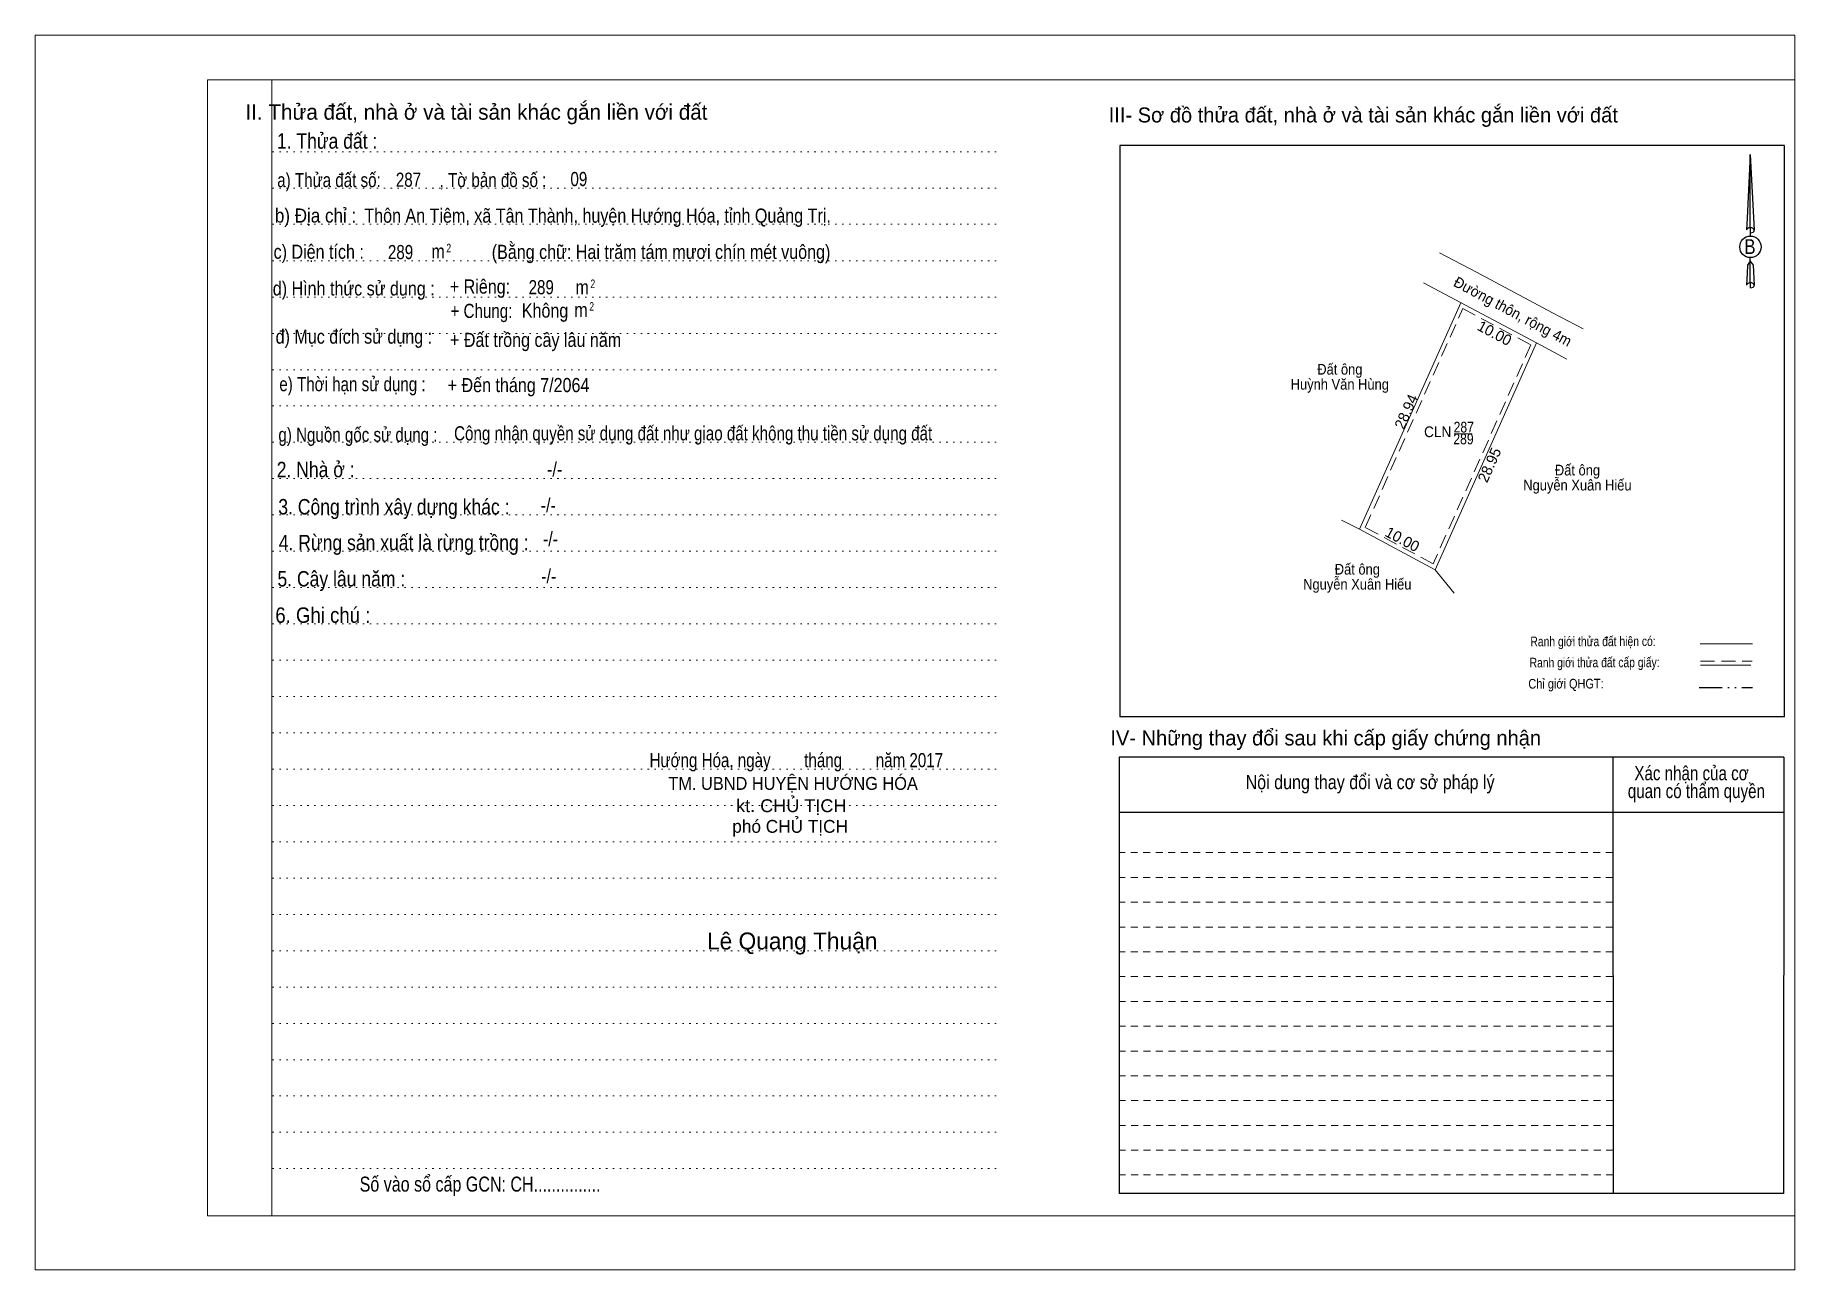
# Model space of a CAD drawing. Header units: metres. Extents: x 539486 to 540015, y 1836328 to 1836476.
# Drawn here: x 539701.1 to 539906.3, y 1836328 to 1836472 of the extents above; entities that cross this region are included whole.
import ezdxf
from ezdxf.enums import TextEntityAlignment as Align

# ---------------------------------------------------------------- set-up
doc = ezdxf.new("R2010")
doc.units = ezdxf.units.M
doc.header["$LTSCALE"] = 0.54
for name, pattern in [('DASH_DOUBLE_DOT', [9.2, 5, -1.2, 0.3, -1.2, 0.3, -1.2]), ('DOTTED', [1.5, 0.3, -1.2]), ('MEDIUM_DASHED', [4.5, 3, -1.5]), ('SHORT_DASHED', [2.7, 1.5, -1.2])]:
    doc.linetypes.add(name, pattern=pattern)
for name, color, linetype, lineweight in [('1', 7, 'DOTTED', 13), ('13', 7, 'Continuous', 13), ('2', 7, 'SHORT_DASHED', 13), ('28', 7, 'Continuous', 25), ('5', 7, 'Continuous', 13), ('63', 7, 'Continuous', 13)]:
    doc.layers.add(name, color=color, linetype=linetype, lineweight=lineweight)
for name, color, linetype in [('18', 7, 'Continuous'), ('3', 7, 'Continuous'), ('4', 7, 'Continuous')]:
    doc.layers.add(name, color=color, linetype=linetype)

msp = doc.modelspace()

# ---------------------------------------------------------------- texts
at = {"layer": '13', "width": 0.95}
msp.add_text('Đường thôn, rộng 4m', height=1.25, rotation=331.954, dxfattribs=at).set_placement((539873.0861, 1836439.2093), align=Align.CENTER)
at = {"layer": '13'}
for s, rotation, p in [('10.00', 331.975, (539870.9663, 1836436.6906)), ('28.94', 65.959, (539861.5222, 1836427.8304)), ('28.95', 65.949, (539871.2336, 1836421.6103)), ('10.00', 331.897, (539860.2156, 1836412.6477))]:
    msp.add_text(s, height=1.25, rotation=rotation, dxfattribs=at).set_placement(p, align=Align.CENTER)
for s, width, p in [('Đất ông', 0.9, (539853.215, 1836432.4)), ('Huỳnh Văn Hùng', 0.9, (539853.21, 1836430.65)), ('CLN', 0.95, (539864.625, 1836425.11)), ('289', 0.85, (539867.63, 1836424.27)), ('287', 0.85, (539867.665, 1836425.65)), ('Đất ông', 0.9, (539880.925, 1836420.64)), ('Nguyễn Xuân Hiếu', 0.9, (539880.92, 1836418.89)), ('Nguyễn Xuân Hiếu', 0.9, (539855.25, 1836407.33)), ('Đất ông', 0.9, (539855.255, 1836409.08))]:
    msp.add_text(s, height=1.25, dxfattribs=dict(at, width=width)).set_placement(p, align=Align.CENTER)
at = {"layer": '18'}
for s, height, p in [('II. Thửa đất, nhà ở và tài sản khác gắn liền với đất', 1.8, (539752.53, 1836462.13)), ('phó CHỦ TỊCH', 1.5, (539789.105, 1836378.96)), ('Lê Quang Thuận', 1.98, (539789.35, 1836365.35))]:
    msp.add_text(s, height=height, dxfattribs=at).set_placement(p, align=Align.CENTER)
for s, height, width, p in [('1. Thửa đất :', 1.8, 0.85, (539735.115, 1836458.75)), ('a) Thửa đất số:              , Tờ bản đồ số : ', 1.65, 0.8, (539745.23, 1836454.27)), ('09', 1.65, 0.8, (539764.47, 1836454.39)), ('b) Địa chỉ : ', 1.65, 0.9, (539734.04, 1836450.13)), (' Thôn An Tiêm, xã Tân Thành, huyện Hướng Hóa, tỉnh Quảng Trị.', 1.65, 0.85, (539766.395, 1836450.12)), ('c) Diện tích :                                                   ', 1.65, 0.85, (539747.425, 1836445.91)), ('2', 1, 0.75, (539749.295, 1836446.67)), ('(Bằng chữ: Hai trăm tám mươi chín mét vuông)', 1.65, 0.85, (539774.055, 1836445.89)), ('289', 1.65, 0.8, (539743.675, 1836445.87)), (' m', 1.65, 0.85, (539747.795, 1836445.95)), ('+ Riêng: ', 1.65, 0.85, (539753.195, 1836441.85)), ('d) Hình thức sử dụng :', 1.65, 0.85, (539738.215, 1836441.63)), ('289', 1.65, 0.8, (539760.085, 1836441.77)), (' m', 1.65, 0.85, (539764.595, 1836441.77)), ('2', 1, 0.75, (539766.095, 1836442.49)), ('       + Chung:', 1.65, 0.8, (539751.395, 1836439.01)), ('Không', 1.65, 0.85, (539760.525, 1836439.05)), (' m', 1.65, 0.85, (539764.455, 1836439.13)), ('2', 1, 0.75, (539765.965, 1836439.85)), ('đ) Mục đích sử dụng :', 1.65, 0.85, (539738.235, 1836436.01)), ('e) Thời hạn sử dụng :', 1.65, 0.8, (539738.07, 1836430.47)), ('+ Đến tháng 7/2064', 1.65, 0.85, (539757.435, 1836430.36)), ('g) Nguồn gốc sử dụng :', 1.65, 0.8, (539738.71, 1836424.57)), ('2. Nhà ở :', 1.8, 0.85, (539733.775, 1836420.43)), ('3. Công trình xây dựng khác :', 1.8, 0.85, (539742.9, 1836416.09)), ('4. Rừng sản xuất là rừng trồng :', 1.8, 0.85, (539744.035, 1836411.91)), ('5. Cây lâu năm :', 1.8, 0.85, (539736.77, 1836407.69)), ('6. Ghi chú :', 1.8, 0.9, (539734.615, 1836403.45)), ('Hướng Hóa, ngày        tháng        năm 2017', 1.65, 0.8, (539789.83, 1836386.61)), ('TM. UBND HUYỆN HƯỚNG HÓA', 1.5, 0.95, (539789.455, 1836383.97)), ('kt. CHỦ TỊCH', 1.5, 1.05, (539789.245, 1836381.37)), ('Số vào sổ cấp GCN: CH...............', 1.75, 0.8, (539752.95, 1836337.11))]:
    msp.add_text(s, height=height, dxfattribs=dict(at, width=width)).set_placement(p, align=Align.CENTER)
at = {"layer": '28'}
for s, height, width, p in [('B', 1.728, 0.85, (539901.035, 1836446.47)), ('-/-', 1.65, 0.85, (539761.645, 1836420.53)), ('-/-', 1.65, 0.85, (539760.905, 1836416.35)), ('-/-', 1.65, 0.85, (539761.165, 1836412.41)), ('-/-', 1.65, 0.85, (539760.955, 1836408.07)), ('Xác nhận của cơ', 1.65, 0.8, (539894.225, 1836385.09)), ('Nội dung thay đổi và cơ sở pháp lý', 1.65, 0.85, (539856.74, 1836384.05)), (' quan có thẩm quyền', 1.65, 0.8, (539894.545, 1836383.01))]:
    msp.add_text(s, height=height, dxfattribs=dict(at, width=width)).set_placement(p, align=Align.CENTER)
at = {"layer": '28', "width": 0.8}
msp.add_text('Ranh giới thửa đất hiện có:', height=1.128, rotation=0.135, dxfattribs=at).set_placement((539882.7387, 1836400.7275), align=Align.CENTER)
at = {"layer": '28'}
msp.add_text('IV- Những thay đổi sau khi cấp giấy chứng nhận', height=1.75, dxfattribs=at).set_placement((539851.565, 1836389.15), align=Align.CENTER)
at = {"layer": '3'}
for s, width, p in [('+ Đất trồng cây lâu năm', 0.85, (539759.425, 1836435.63)), ('Công nhận quyền sử dụng đất như giao đất không thu tiền sử dụng đất', 0.8, (539777.8, 1836424.73))]:
    msp.add_text(s, height=1.65, dxfattribs=dict(at, width=width)).set_placement(p, align=Align.CENTER)
at = {"layer": '4', "width": 0.8}
msp.add_text('287', height=1.65, dxfattribs=at).set_placement((539744.6, 1836454.31), align=Align.CENTER)
at = {"layer": '63'}
msp.add_text('III- Sơ đồ thửa đất, nhà ở và tài sản khác gắn liền với đất', height=1.75, dxfattribs=at).set_placement((539855.95, 1836461.81), align=Align.CENTER)
for s, width, p in [('Ranh giới thửa đất cấp giấy:', 0.8, (539882.9237, 1836398.2682)), ('Chỉ giới QHGT:', 0.85, (539879.5887, 1836395.7904))]:
    msp.add_text(s, height=1.123, rotation=0.135, dxfattribs=dict(at, width=width)).set_placement(p, align=Align.CENTER)

# ---------------------------------------------------------------- linework, layer by layer
at = {"layer": '1', "linetype": 'Continuous'}
for p, q in [((539721.17, 1836466.79), (539906.27, 1836466.79)), ((539721.17, 1836466.79), (539721.17, 1836334.29)), ((539906.27, 1836466.79), (539906.27, 1836333.19)), ((539721.17, 1836334.29), (539906.27, 1836334.29))]:
    msp.add_line(p, q, dxfattribs=at)
at = {"layer": '1'}
for p, q in [((539728.67, 1836466.79), (539728.67, 1836334.29)), ((539728.75, 1836458.39), (539813.29, 1836458.39)), ((539728.75, 1836454.15), (539813.29, 1836454.15)), ((539728.75, 1836449.93), (539813.29, 1836449.93)), ((539728.75, 1836445.69), (539813.29, 1836445.69)), ((539728.75, 1836441.45), (539813.29, 1836441.45)), ((539728.75, 1836437.21), (539813.29, 1836437.21)), ((539728.75, 1836432.97), (539813.29, 1836432.97)), ((539728.75, 1836428.75), (539813.29, 1836428.75)), ((539728.75, 1836424.51), (539813.29, 1836424.51)), ((539728.75, 1836420.27), (539813.29, 1836420.27)), ((539728.75, 1836416.03), (539813.29, 1836416.03)), ((539728.75, 1836411.81), (539813.29, 1836411.81)), ((539728.75, 1836407.57), (539813.29, 1836407.57)), ((539728.75, 1836403.33), (539813.29, 1836403.33)), ((539728.75, 1836399.09), (539813.29, 1836399.09)), ((539728.75, 1836394.85), (539813.29, 1836394.85)), ((539728.75, 1836390.61), (539813.29, 1836390.61)), ((539728.75, 1836386.39), (539813.29, 1836386.39)), ((539728.75, 1836382.15), (539813.29, 1836382.15)), ((539728.75, 1836377.91), (539813.29, 1836377.91)), ((539728.75, 1836373.67), (539813.29, 1836373.67)), ((539728.75, 1836369.45), (539813.29, 1836369.45)), ((539728.75, 1836365.21), (539813.29, 1836365.21)), ((539728.75, 1836360.97), (539813.29, 1836360.97)), ((539728.75, 1836356.73), (539813.29, 1836356.73)), ((539728.75, 1836352.49), (539813.29, 1836352.49)), ((539728.75, 1836348.27), (539813.29, 1836348.27)), ((539728.75, 1836344.03), (539813.29, 1836344.03)), ((539728.75, 1836339.79), (539813.29, 1836339.79))]:
    msp.add_line(p, q, dxfattribs=at)
at = {"layer": '1', "linetype": 'Continuous'}
for points in [[(539701.07, 1836327.99), (539906.27, 1836327.99), (539906.27, 1836471.99), (539701.07, 1836471.99)], [(539728.67, 1836466.79), (539906.27, 1836466.79), (539906.27, 1836334.29), (539728.67, 1836334.29)]]:
    msp.add_lwpolyline(points, close=True, dxfattribs=at)
at = {"layer": '13'}
for p, q in [((539864.85, 1836446.62), (539869.15, 1836444.34)), ((539869.16, 1836444.34), (539878.02, 1836439.62)), ((539862.98, 1836443.09), (539867.28, 1836440.81)), ((539855.52, 1836414.36), (539867.31, 1836440.79)), ((539867.28, 1836440.81), (539876.14, 1836436.09)), ((539878.02, 1836439.62), (539881.57, 1836437.73)), ((539864.34, 1836409.65), (539876.14, 1836436.09)), ((539876.14, 1836436.09), (539879.69, 1836434.2)), ((539866.53, 1836425.48), (539868.64, 1836425.48)), ((539864.34, 1836409.65), (539866.55, 1836406.9))]:
    msp.add_line(p, q, dxfattribs=at)
at = {"layer": '13', "linetype": 'MEDIUM_DASHED'}
msp.add_lwpolyline([(539867.55, 1836440.1), (539875.49, 1836435.87), (539864.1, 1836410.34), (539856.17, 1836414.58)], close=True, dxfattribs=at)
at = {"layer": '13'}
msp.add_lwpolyline([(539853.39, 1836415.43), (539855.52, 1836414.36), (539864.34, 1836409.65)], dxfattribs=at)
at = {"layer": '2'}
for p, q in [((539885.05, 1836373.75), (539827.47, 1836373.75)), ((539885.05, 1836370.87), (539827.47, 1836370.87)), ((539885.05, 1836367.97), (539827.47, 1836367.97)), ((539885.05, 1836365.09), (539827.47, 1836365.09)), ((539885.06, 1836362.19), (539827.47, 1836362.19)), ((539885.07, 1836359.29), (539827.47, 1836359.29)), ((539885.07, 1836356.41), (539827.47, 1836356.41)), ((539885.07, 1836353.51), (539827.47, 1836353.51)), ((539885.07, 1836350.61), (539827.47, 1836350.61)), ((539885.08, 1836347.73), (539827.47, 1836347.73)), ((539885.08, 1836344.83), (539827.47, 1836344.83)), ((539885.09, 1836341.95), (539827.47, 1836341.95)), ((539885.09, 1836339.05), (539827.47, 1836339.05))]:
    msp.add_line(p, q, dxfattribs=at)
at = {"layer": '28'}
for p, q in [((539905.07, 1836459.13), (539827.54, 1836459.13)), ((539901.08, 1836458.09), (539901.55, 1836449.25)), ((539901.08, 1836458.09), (539901.55, 1836449.25)), ((539901.08, 1836458.09), (539901.55, 1836449.25)), ((539900.7, 1836450.63), (539900.63, 1836449.27)), ((539901.08, 1836449.55), (539901.08, 1836449.21)), ((539901.08, 1836449.21), (539901.08, 1836448.95)), ((539901.08, 1836448.95), (539901.08, 1836448.61)), ((539901.08, 1836448.95), (539901.08, 1836448.61)), ((539901.08, 1836448.95), (539901.08, 1836448.61)), ((539901.55, 1836449.25), (539901.55, 1836449.27)), ((539901.08, 1836445.63), (539901.08, 1836446.03)), ((539901.08, 1836445.63), (539901.08, 1836446.03)), ((539901.08, 1836445.63), (539901.08, 1836446.03)), ((539901.08, 1836445.63), (539901.43, 1836445.15)), ((539901.08, 1836445.63), (539901.43, 1836445.15)), ((539901.08, 1836445.63), (539901.43, 1836445.15)), ((539901.43, 1836445.15), (539901.55, 1836442.83)), ((539901.43, 1836445.15), (539901.55, 1836442.83)), ((539901.43, 1836445.15), (539901.55, 1836442.83)), ((539901.08, 1836443.13), (539901.08, 1836442.79)), ((539901.08, 1836442.79), (539901.08, 1836442.53)), ((539901.55, 1836442.83), (539901.55, 1836442.85)), ((539885.05, 1836387.79), (539885.09, 1836336.91)), ((539904.99, 1836387.79), (539904.95, 1836336.91)), ((539904.98, 1836381.33), (539827.47, 1836381.33)), ((539904.95, 1836336.91), (539827.47, 1836336.91))]:
    msp.add_line(p, q, dxfattribs=at)
at = {"layer": '28', "lineweight": 13}
msp.add_line((539895.25, 1836401.01), (539901.34, 1836401.01), dxfattribs=at)
at = {"layer": '28', "linetype": 'MEDIUM_DASHED', "lineweight": 13}
msp.add_line((539895.29, 1836398.97), (539901.29, 1836398.97), dxfattribs=at)
at = {"layer": '28', "linetype": 'SHORT_DASHED', "lineweight": 13}
msp.add_line((539885.04, 1836376.65), (539827.47, 1836376.65), dxfattribs=at)
at = {"layer": '28'}
for points in [[(539901.08, 1836449.55), (539901.08, 1836458.09), (539900.7, 1836450.63)], [(539901.08, 1836443.13), (539901.08, 1836445.63), (539900.75, 1836445.15), (539900.7, 1836444.21), (539900.63, 1836442.85)], [(539904.99, 1836387.79), (539827.47, 1836387.79), (539827.47, 1836336.91)]]:
    msp.add_lwpolyline(points, dxfattribs=at)
msp.add_ellipse((539901.0961, 1836447.2997), major_axis=(0, 1.258), ratio=0.983453, dxfattribs=at)
for centre, start_param, end_param in [((539901.0965, 1836449.2382), 1.57079633, 3.07445202), ((539901.0965, 1836449.2382), 0.06714063, 1.57079633), ((539901.0965, 1836449.2382), 4.71238898, 6.28318531), ((539901.0965, 1836442.8177), 2.49106941, 3.07427841), ((539901.0965, 1836442.8177), 1.57079633, 2.49106941), ((539901.0965, 1836442.8177), 0.06714063, 1.57079633), ((539901.0965, 1836442.8177), 4.71238898, 6.28318531)]:
    msp.add_ellipse(centre, major_axis=(0.4535, 0), ratio=0.655448, start_param=start_param, end_param=end_param, dxfattribs=at)
at = {"layer": '5', "linetype": 'DOTTED'}
msp.add_line((539728.67, 1836466.79), (539728.67, 1836334.29), dxfattribs=at)
at = {"layer": '63', "lineweight": 25}
for p, q in [((539827.54, 1836459.13), (539827.54, 1836392.49)), ((539905.07, 1836392.49), (539905.07, 1836459.13)), ((539905.07, 1836392.49), (539827.54, 1836392.49))]:
    msp.add_line(p, q, dxfattribs=at)
at = {"layer": '63'}
msp.add_line((539895.29, 1836398.53), (539901.15, 1836398.53), dxfattribs=at)
msp.add_line((539895.29, 1836398.53), (539901.15, 1836398.53), dxfattribs=at)
at = {"layer": '63', "linetype": 'DASH_DOUBLE_DOT', "lineweight": 25}
msp.add_line((539895.11, 1836395.92), (539901.35, 1836395.92), dxfattribs=at)

msp.set_redraw_order([(e.dxf.handle, doc.entitydb.next_handle()) for e in msp.query("TEXT MTEXT ATTDEF DIMENSION ARC_DIMENSION")])  # texts and dimensions are drawn at this point

doc.saveas('drawing.dxf')
